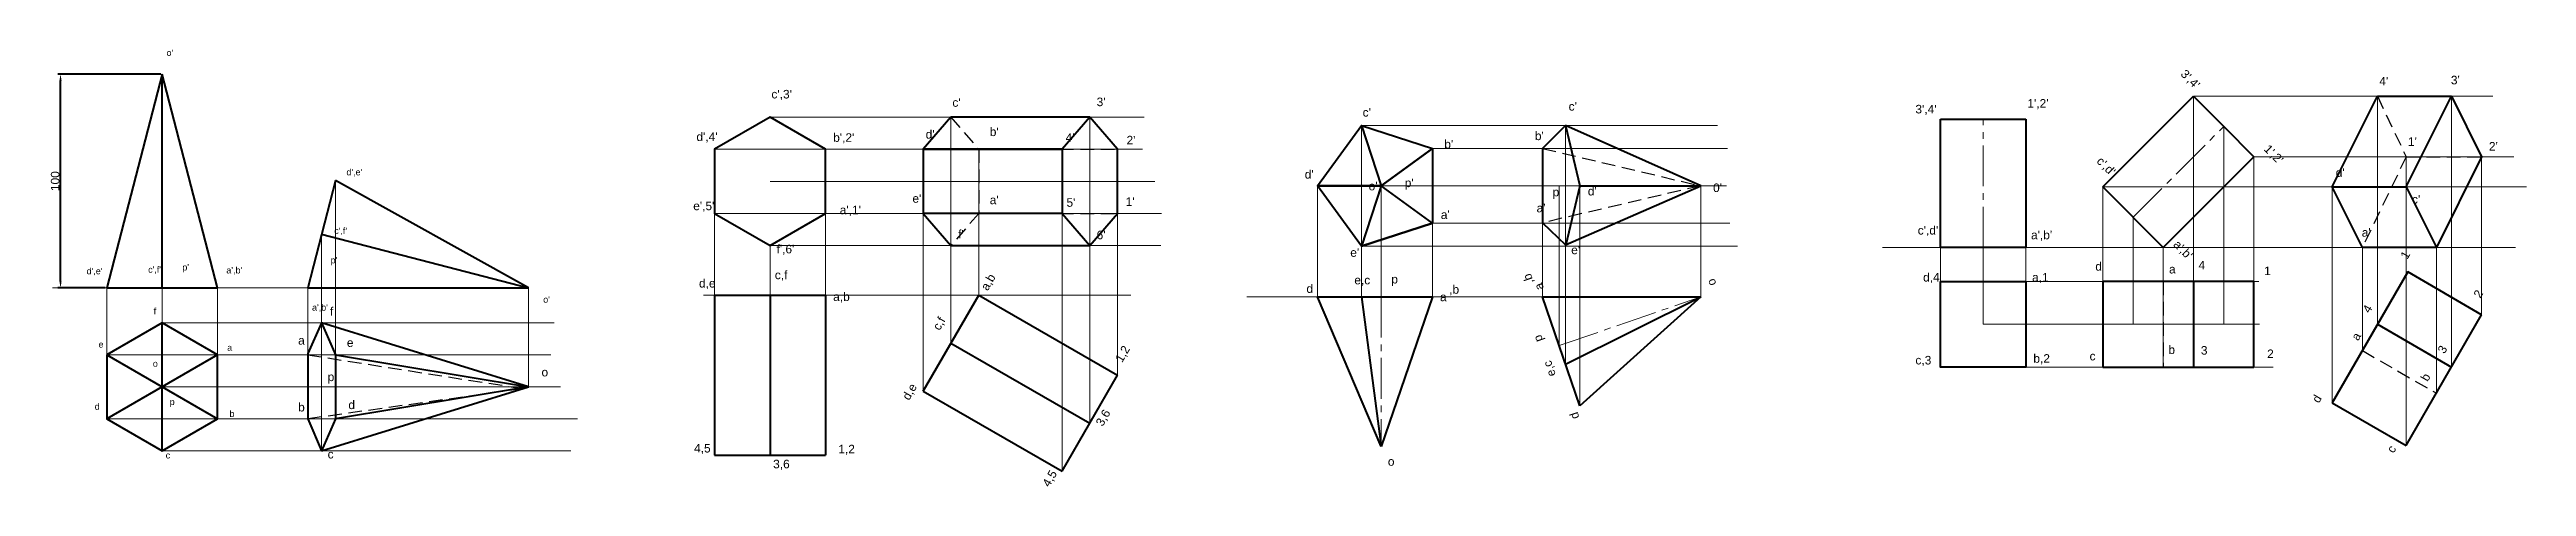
# Model space of a CAD drawing. Header units: millimetres. Extents: x 1 to 7224, y -410 to 206.
# Drawn here: x 422 to 1581, y -1 to 203 of the extents above; entities that cross this region are included whole.
import ezdxf

# ---------------------------------------------------------------- set-up
doc = ezdxf.new("R2010")
doc.units = ezdxf.units.MM
doc.linetypes.add('CENTER2', pattern=[28.575, 19.05, -3.175, 3.175, -3.175])
doc.linetypes.add('DASHED2', pattern=[9.525, 6.35, -3.175])
for name, color, linetype, lineweight in [('Centre line', 1, 'CENTER2', 20), ('Dim n hatch', 6, 'Continuous', 20), ('Hidden', 3, 'DASHED2', 30), ('Object', 2, 'Continuous', 40), ('Projection', 5, 'Continuous', 5)]:
    doc.layers.add(name, color=color, linetype=linetype, lineweight=lineweight)
doc.styles.get("Standard").update_dxf_attribs({"font": 'arial.ttf', "height": 4})
doc.dimstyles.new('ISO-25', dxfattribs={"dimtxt": 3, "dimasz": 3, "dimexe": 1.25, "dimexo": 0.625, "dimgap": 0.5, "dimtad": 1, "dimdec": 0, "dimtxsty": 'Standard', "dimcen": 2.5, "dimclrd": 256, "dimclre": 256, "dimclrt": 256, "dimadec": 0, "dimazin": 0, "dimtfac": 1, "dimtdec": 0, "dimtmove": 0, "dimatfit": 2, "dimfxl": 1, "dimlwd": -1, "dimlwe": -1, "dimarcsym": 0})

msp = doc.modelspace()

# ---------------------------------------------------------------- texts
at = {"layer": 'Dim n hatch'}
for s, height, p in [("o'", 3, (476.7, 200.2)), ("4'", 4, (1512.3, 186.4)), ("3'", 4, (1545.8, 186.9)), ("c',3'", 4, (759.8, 180.3)), ("c'", 4, (844.5, 176.4)), ("3'", 4, (912, 176.7)), ("c'", 4, (1036.5, 171.8)), ("c'", 4, (1132.9, 174.6)), ("3',4'", 4, (1295.2, 173.3)), ("1',2'", 4, (1347.6, 176)), ("d',4'", 4, (724.7, 160.4)), ("b',2'", 4, (788.7, 160)), ("d'", 4, (832, 161.5)), ("b'", 4, (862, 162.7)), ("4'", 4, (897.5, 160)), ("2'", 4, (926, 158.8)), ("b'", 4, (1117.1, 160.8)), ("b'", 4, (1074.7, 156.9)), ("1'", 4, (1525.7, 158.1)), ("2'", 4, (1563.6, 155.9)), ("d',e'", 3, (560.9, 144.3)), ("d'", 4, (1009.4, 142.8)), ("o'", 4, (1039.3, 137.3)), ("p'", 4, (1056.2, 138.8)), ("d'", 4, (1141.9, 134.9)), ("0'", 4, (1200.5, 136.5)), ("d'", 4, (1491.9, 143.6)), ("e',5'", 4, (723.2, 128)), ("a',1'", 4, (791.8, 126.1)), ("e'", 4, (825.8, 131.5)), ("a'", 4, (862, 130.8)), ("5'", 4, (897.9, 129.6)), ("1'", 4, (925.6, 130)), ("a'", 4, (1073.1, 123.9)), ("a'", 4, (1117.9, 127)), ('p', 4, (1125.4, 134.5)), ("c'", 4, (1527.6, 131.1)), ("c',f'", 3, (555.2, 116.9)), ("f'", 4, (847.2, 114.8)), ("6'", 4, (912, 114.4)), ("c',d'", 4, (1296.3, 116.6)), ("a',b'", 4, (1349.3, 114.4)), ("a'", 4, (1504.1, 115.6)), ("p'", 3, (553.5, 103.1)), ("f',6'", 4, (762.2, 107.8)), ("e'", 4, (1030.7, 106.2)), ("e'", 4, (1134.1, 107.4)), ("d',e'", 3, (439.3, 98)), ("c',f'", 3, (468.1, 98.7)), ("p'", 3, (484.1, 99.8)), ("a',b'", 3, (504.7, 98.4)), ('d,e', 4, (725.9, 91.8)), ('c,f', 4, (761.4, 95.7)), ('d', 4, (1010.2, 89.3)), ('e,c', 4, (1032.6, 93.3)), ('p', 4, (1049.9, 93.7)), (',b', 4, (1077, 88.9)), ('d,4', 4, (1298.8, 94.6)), ('a,1', 4, (1349.8, 94.6)), ('d', 4, (1379.4, 99.7)), ('a', 4, (1413.9, 98.4)), ('4', 4, (1427.7, 100.3)), ('1', 4, (1458.4, 97.6)), ('f', 3, (470.7, 79.3)), ("a',b'", 3, (544.8, 81)), ('f', 4, (553.2, 78.6)), ("o'", 3, (653, 84.7)), ('a,b', 4, (788.7, 85.5)), ('a', 4, (1072.7, 85.4)), ('e', 3, (444.9, 63.7)), ('a', 3, (505.1, 62.2)), ('a', 4, (538.3, 65.1)), ('e', 4, (561.1, 64)), ('c,3', 4, (1295.2, 55.8)), ('b,2', 4, (1350.4, 56.6)), ('c', 4, (1376.7, 57.7)), ('b', 4, (1413.6, 60.7)), ('3', 4, (1428.8, 60.4)), ('2', 4, (1459.8, 58.8)), ('o', 3, (470.3, 54.7)), ('p', 4, (552.1, 48)), ('o', 4, (652.2, 50.2)), ('d', 3, (443.1, 34.6)), ('p', 3, (478.2, 36.8)), ('b', 4, (538.3, 33.8)), ('d', 4, (561.8, 34.9)), ('b', 3, (506.2, 31.2)), ('c', 3, (476.3, 11.8)), ('c', 4, (552.1, 11.8)), ('4,5', 4, (723.6, 14.6)), ('1,2', 4, (791.1, 14.2)), ('3,6', 4, (760.6, 7.2)), ('o', 4, (1048.3, 8.4))]:
    msp.add_text(s, height=height, dxfattribs=at).set_placement(p)
for s, rotation, p in [("3',4'", 315, (1419, 191.4)), ("c',d'", 315, (1379.7, 150.6)), ("1',2'", 315, (1458, 156.3)), ("a',b'", 315, (1415.6, 111.6)), ('1', 60, (1525.4, 104.7)), ('a,b', 60, (861, 90)), (',b', 108.9881, (1116.6, 94.3)), ('a', 108.9881, (1121.4, 91.4)), ('o', 108.9881, (1202.1, 93.4)), ('4', 60, (1507.7, 79.5)), ('2', 60, (1559.6, 86.5)), ('c,f', 60, (838.5, 71.4)), ('p', 108.9881, (1121, 67.1)), ('a', 60, (1502.4, 66.6)), ('1,2', 60, (923.9, 56.4)), ('3', 60, (1542.8, 60.5)), ('d,e', 60, (824.2, 38.7)), ('e,c', 108.9881, (1127, 50.9)), ('b', 60, (1534.9, 47.5)), ('d', 60, (1484, 37.4)), ('3,6', 60, (914.8, 26.5)), ('d', 108.9881, (1138, 31)), ('c', 60, (1519, 14)), ('4,5', 60, (889.8, -1.9))]:
    msp.add_text(s, height=4, rotation=rotation, dxfattribs=at).set_placement(p)

# ---------------------------------------------------------------- blocks, each defined once
blk = doc.blocks.new('*D4')
at = {"layer": 'Defpoints', "color": 0, "transparency": 16777216}
for p in [(427.1, 191.6), (474.7, 191.6), (448.7, 91.6)]:
    blk.add_point(p, dxfattribs=at)
at = {"layer": 'Object', "transparency": 16777216}
for p, q in [((474, 191.6), (425.9, 191.6)), ((427.1, 94.6), (427.1, 188.6)), ((448, 91.6), (425.9, 91.6))]:
    blk.add_line(p, q, dxfattribs=at)
for points in [[(426.6, 188.6), (427.6, 188.6), (427.1, 191.6)], [(426.6, 94.6), (427.6, 94.6), (427.1, 91.6)]]:
    blk.add_solid(points, dxfattribs=at)
at = {"layer": 'Object', "transparency": 16777216, "insert": (424.6, 141.6), "char_height": 4, "attachment_point": 5, "rotation": 90}
blk.add_mtext('100', dxfattribs=at)

# ---------------------------------------------------------------- dimensions: what is measured, and where the dimension line sits
at = {"layer": 'Object'}
dim = msp.add_linear_dim(base=(427.1, 191.6), p1=(448.7, 91.6), p2=(474.7, 191.6), angle=90, dimstyle='ISO-25', dxfattribs=at)
dim.commit()
dim.dimension.update_dxf_attribs({"geometry": '*D4', "text_midpoint": (424.6, 141.6)})

# ---------------------------------------------------------------- linework, layer by layer
at = {"layer": 'Centre line'}
for p, q in [((1326.9, 110.6), (1326.9, 170.6)), ((1397.1, 124.7), (1439.5, 167.2)), ((843.8, 141.5), (908.8, 141.5)), ((1128.5, 139.4), (1194.7, 139.4)), ((1045.1, 87.4), (1045.1, 17.4)), ((1128.5, 64.6), (1194.7, 87.4)), ((1397.1, 74.6), (1439.5, 74.6))]:
    msp.add_line(p, q, dxfattribs=at)
at = {"layer": 'Hidden'}
for p, q in [((1511.4, 181.3), (1524.9, 153)), ((843.8, 171.5), (856.8, 156.5)), ((856.8, 156.5), (856.8, 126.5)), ((856.8, 156.5), (921.8, 156.5)), ((1120.7, 156.9), (1194.7, 139.4)), ((1524.9, 153), (1504.4, 110.6)), ((1524.9, 153), (1560.2, 153)), ((1194.7, 139.4), (1120.7, 122.1)), ((856.8, 126.5), (843.8, 111.5)), ((856.8, 126.5), (921.8, 126.5)), ((1411.2, 94.6), (1411.2, 54.6)), ((542.8, 60.3), (643.6, 44.5)), ((1504.4, 62.3), (1539, 42.3)), ((643.6, 44.5), (542.8, 30.3))]:
    msp.add_line(p, q, dxfattribs=at)
at = {"layer": 'Object'}
for p, q in [((474.7, 191.6), (448.7, 91.6)), ((474.7, 91.6), (474.7, 191.6)), ((500.6, 91.6), (474.7, 191.6)), ((1382.9, 138.9), (1425.4, 181.3)), ((1425.4, 181.3), (1439.5, 167.2)), ((1490.2, 138.9), (1511.4, 181.3)), ((1511.4, 181.3), (1546.1, 181.3)), ((1524.9, 138.9), (1546.1, 181.3)), ((1546.1, 181.3), (1560.2, 153)), ((843.8, 171.5), (830.8, 156.5)), ((908.8, 171.5), (843.8, 171.5)), ((908.8, 171.5), (895.8, 156.5)), ((921.8, 156.5), (908.8, 171.5)), ((1035.9, 167.7), (1045.1, 139.4)), ((1131.5, 167.7), (1120.7, 156.9)), ((1194.7, 139.4), (1131.5, 167.7)), ((1131.5, 167.7), (1138.2, 139.4)), ((1306.9, 110.6), (1306.9, 170.6)), ((1306.9, 170.6), (1326.9, 170.6)), ((1326.9, 170.6), (1346.9, 170.6)), ((1346.9, 170.6), (1346.9, 110.6)), ((1439.5, 167.2), (1453.6, 153)), ((785.1, 126.5), (785.1, 156.5)), ((830.8, 156.5), (830.8, 126.5)), ((895.8, 156.5), (830.8, 156.5)), ((830.8, 156.5), (895.8, 156.5)), ((895.8, 156.5), (895.8, 126.5)), ((895.8, 156.5), (895.8, 126.5)), ((921.8, 126.5), (921.8, 156.5)), ((1045.1, 139.4), (1069.2, 156.9)), ((1069.2, 156.9), (1045.1, 139.4)), ((1120.7, 156.9), (1120.7, 122.1)), ((1453.6, 153), (1411.2, 110.6)), ((1560.2, 153), (1539, 110.6)), ((555.8, 141.9), (542.8, 91.6)), ((646.1, 91.6), (555.8, 141.9)), ((1045.1, 139.4), (1015.3, 139.4)), ((1015.3, 139.4), (1045.1, 139.4)), ((1045.1, 139.4), (1035.9, 111.1)), ((1069.2, 121.9), (1045.1, 139.4)), ((1131.5, 111.8), (1194.7, 139.4)), ((1138.2, 139.4), (1131.5, 111.1)), ((1138.2, 139.4), (1194.7, 139.4)), ((1411.2, 110.6), (1382.9, 138.9)), ((1504.4, 110.6), (1490.2, 138.9)), ((1490.2, 138.9), (1524.9, 138.9)), ((1524.9, 138.9), (1539, 110.6)), ((549.3, 116.8), (646.1, 91.6)), ((733.2, 126.5), (759.2, 111.5)), ((830.8, 126.5), (843.8, 111.5)), ((895.8, 126.5), (830.8, 126.5)), ((895.8, 126.5), (830.8, 126.5)), ((895.8, 126.5), (908.8, 111.5)), ((908.8, 111.5), (921.8, 126.5)), ((1035.9, 111.1), (1069.2, 121.9)), ((1120.7, 122.1), (1131.5, 111.8)), ((843.8, 111.5), (908.8, 111.5)), ((1346.9, 110.6), (1306.9, 110.6)), ((1539, 110.6), (1504.4, 110.6)), ((1453.6, 94.6), (1382.9, 94.6)), ((1382.9, 94.6), (1382.9, 54.6)), ((1425.4, 94.6), (1425.4, 54.6)), ((1453.6, 54.6), (1453.6, 94.6)), ((1525.6, 99.1), (1490.2, 37.8)), ((1560.2, 79.1), (1525.6, 99.1)), ((448.7, 91.6), (500.6, 91.6)), ((542.8, 91.6), (646.1, 91.6)), ((733.2, 88.3), (785.1, 88.3)), ((733.2, 88.3), (733.2, 13.3)), ((759.2, 88.3), (759.2, 13.3)), ((785.1, 88.3), (785.1, 13.3)), ((830.8, 43.3), (856.8, 88.3)), ((856.8, 88.3), (921.8, 50.8)), ((1045.1, 17.4), (1015.3, 87.4)), ((1015.3, 87.4), (1069.2, 87.4)), ((1035.9, 87.4), (1045.1, 17.4)), ((1069.2, 87.4), (1045.1, 17.4)), ((1138.2, 36.4), (1120.7, 87.4)), ((1138.2, 36.4), (1120.7, 87.4)), ((1120.7, 87.4), (1194.7, 87.4)), ((1131.5, 55.9), (1194.7, 87.4)), ((1194.7, 87.4), (1138.2, 36.4)), ((474.7, 15.3), (474.7, 75.3)), ((549.3, 75.3), (542.8, 61)), ((646.1, 45.3), (549.3, 75.3)), ((549.3, 75.3), (555.8, 60.3)), ((1511.4, 74.6), (1546.1, 54.6)), ((1524.9, 17.8), (1560.2, 79.1)), ((448.7, 60.3), (474.7, 45.3)), ((500.6, 60.3), (448.7, 30.3)), ((500.6, 30.3), (500.6, 60.3)), ((542.8, 61), (542.8, 30.3)), ((555.8, 60.3), (555.8, 30.3)), ((555.8, 60.3), (646.1, 45.3)), ((843.8, 65.8), (908.8, 28.3)), ((895.8, 5.8), (921.8, 50.8)), ((1382.9, 54.6), (1453.6, 54.6)), ((474.7, 45.3), (500.6, 30.3)), ((549.3, 15.3), (646.1, 45.3)), ((646.1, 45.3), (555.8, 30.3)), ((830.8, 43.3), (895.8, 5.8)), ((1490.2, 37.8), (1524.9, 17.8)), ((448.7, 30.3), (474.7, 15.3)), ((542.8, 30.3), (549.3, 15.3)), ((555.8, 30.3), (549.3, 15.3)), ((733.2, 13.3), (785.1, 13.3))]:
    msp.add_line(p, q, dxfattribs=at)
for points in [[(785.1, 126.5), (785.1, 156.5), (759.2, 171.5), (733.2, 156.5), (733.2, 126.5), (759.2, 111.5)], [(1069.2, 156.9), (1069.2, 121.9), (1035.9, 111.1), (1015.3, 139.4), (1035.9, 167.7)], [(1306.9, 94.6), (1346.9, 94.6), (1346.9, 54.6), (1306.9, 54.6)], [(448.7, 60.3), (448.7, 30.3), (474.7, 15.3), (500.6, 30.3), (500.6, 60.3), (474.7, 75.3)]]:
    msp.add_lwpolyline(points, close=True, dxfattribs=at)
at = {"layer": 'Projection'}
for p, q in [((1425.4, 181.3), (1425.4, 54.6)), ((1425.4, 181.3), (1565.4, 181.3)), ((1511.4, 74.6), (1511.4, 181.3)), ((1546.1, 54.6), (1546.1, 181.3)), ((759.2, 171.5), (934.2, 171.5)), ((843.8, 65.8), (843.8, 171.5)), ((908.8, 28.3), (908.8, 171.5)), ((1035.9, 167.7), (1035.9, 87.4)), ((1035.9, 167.7), (1202.5, 167.7)), ((1131.5, 55.9), (1131.5, 167.7)), ((1439.5, 167.2), (1439.5, 74.6)), ((733.2, 156.5), (933.4, 156.5)), ((830.8, 43.3), (830.8, 156.5)), ((856.8, 88.3), (856.8, 156.5)), ((895.8, 5.8), (895.8, 156.5)), ((921.8, 50.8), (921.8, 156.5)), ((1069.2, 156.9), (1207.2, 156.9)), ((1120.7, 87.4), (1120.7, 156.9)), ((1453.6, 153), (1453.6, 54.6)), ((1453.6, 153), (1575.2, 153)), ((1524.9, 17.8), (1524.9, 153)), ((1560.2, 79.1), (1560.2, 153)), ((555.8, 141.9), (555.8, 30.3)), ((759.2, 141.5), (939.3, 141.5)), ((1015.3, 139.4), (1015.3, 87.4)), ((1045.1, 139.4), (1045.1, 87.4)), ((1045.1, 139.4), (1206.8, 139.4)), ((1128.5, 64.6), (1128.5, 139.4)), ((1138.2, 36.4), (1138.2, 139.4)), ((1194.7, 87.4), (1194.7, 139.4)), ((1382.9, 138.9), (1382.9, 54.6)), ((1382.9, 138.9), (1581.2, 138.9)), ((1490.2, 37.8), (1490.2, 138.9)), ((549.3, 116.8), (549.3, 15.3)), ((733.2, 126.5), (733.2, 88.3)), ((733.2, 126.5), (942.4, 126.5)), ((785.1, 126.5), (785.1, 88.3)), ((1069.2, 121.9), (1069.2, 87.4)), ((1069.2, 121.9), (1208.4, 121.9)), ((1397.1, 124.7), (1397.1, 74.6)), ((759.2, 111.5), (759.2, 88.3)), ((759.2, 111.5), (942, 111.5)), ((1035.9, 111.1), (1211.9, 111.1)), ((1279.8, 110.6), (1576, 110.6)), ((1306.9, 94.6), (1306.9, 110.6)), ((1326.9, 74.6), (1326.9, 110.6)), ((1346.9, 94.6), (1346.9, 110.6)), ((1411.2, 110.6), (1411.2, 54.6)), ((1504.4, 62.3), (1504.4, 110.6)), ((1539, 42.3), (1539, 110.6)), ((1346.9, 94.6), (1456, 94.6)), ((423.3, 91.6), (603.3, 91.6)), ((448.7, 60.3), (448.7, 91.6)), ((474.7, 75.3), (474.7, 91.6)), ((500.6, 60.3), (500.6, 91.6)), ((542.8, 91.6), (542.8, 30.3)), ((646.1, 91.6), (646.1, 45.3)), ((728, 88.3), (928, 88.3)), ((982.3, 87.4), (1120.7, 87.4)), ((474.7, 75.3), (658.1, 75.3)), ((1326.9, 74.6), (1456.2, 74.6)), ((448.7, 60.3), (656.6, 60.3)), ((1346.9, 54.6), (1462.7, 54.6)), ((474.7, 45.3), (661.1, 45.3)), ((448.7, 30.3), (669, 30.3)), ((474.7, 15.3), (666, 15.3))]:
    msp.add_line(p, q, dxfattribs=at)

msp.set_redraw_order([(e.dxf.handle, doc.entitydb.next_handle()) for e in msp.query("TEXT MTEXT ATTDEF DIMENSION ARC_DIMENSION")])  # texts and dimensions are drawn at this point

doc.saveas('drawing.dxf')
